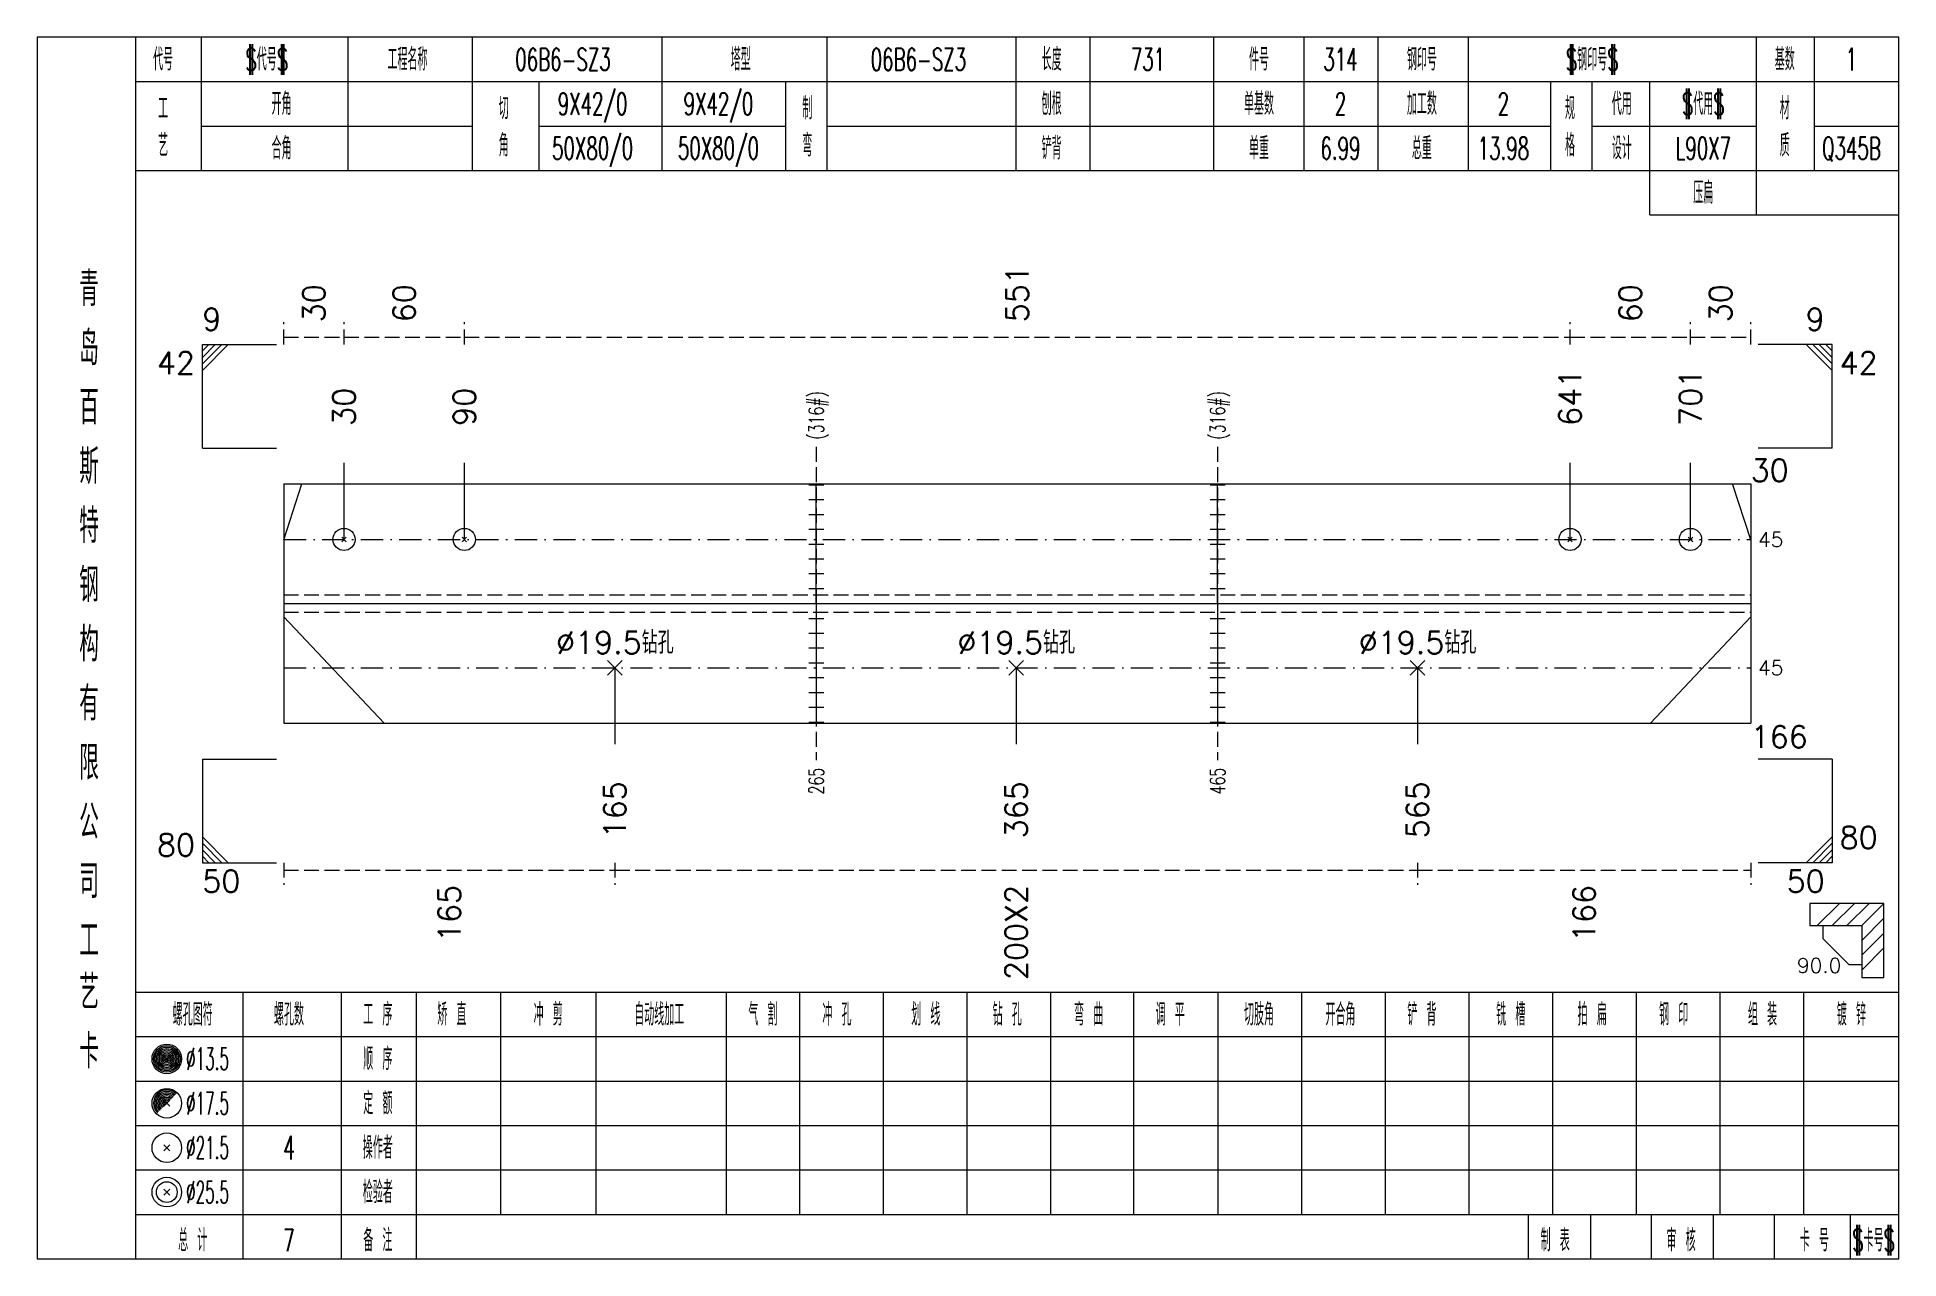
# Model space of a CAD drawing. Extents: x -533 to 8774, y 0 to 7979.
# Drawn here: x 1757 to 2008.4, y 6167.7 to 6332.7 of the extents above; entities that cross this region are included whole.
import ezdxf
from ezdxf.enums import TextEntityAlignment as Align

# ---------------------------------------------------------------- set-up
doc = ezdxf.new("R2010")
doc.units = 0
doc.header["$MEASUREMENT"] = 0
doc.linetypes.add('一点画线', pattern=[5.2, 3, -1, 0.2, -1])
doc.linetypes.add('虚线', pattern=[2.75, 2, -0.75])
doc.layers.get('0').update_dxf_attribs({"linetype": 'CONTINUOUS', "lineweight": 25})
for name, color, linetype, lineweight in [('1', 7, 'CONTINUOUS', 25), ('2', 7, 'CONTINUOUS', 25), ('4', 7, 'CONTINUOUS', 25), ('5', 7, 'CONTINUOUS', 25)]:
    doc.layers.add(name, color=color, linetype=linetype, lineweight=lineweight)
doc.styles.get("Standard").update_dxf_attribs({"font": 'simplex.shx', "width": 0.7, "height": 3, "bigfont": 'gbhzfs.shx'})

msp = doc.modelspace()

# ---------------------------------------------------------------- texts
at = {"color": 8, "linetype": 'Continuous', "lineweight": 9}
for s, p in [('551', (1889.35, 6294.24)), ('30', (1794.36, 6294.24)), ('60', (1806.56, 6294.24)), ('60', (1972.14, 6294.24)), ('30', (1984.34, 6294.24))]:
    msp.add_text(s, height=3, rotation=90, dxfattribs=at).set_placement(p, align=Align.MIDDLE_LEFT)
at = {"color": 7, "linetype": 'Continuous', "lineweight": 13}
for s, p in [('9', (1779.3, 6292.24)), ('80', (2000.4, 6222.24))]:
    msp.add_text(s, height=3, dxfattribs=at).set_placement(p, align=Align.BOTTOM_LEFT)
for s, p in [('9', (1998.4, 6292.24)), ('80', (1778.3, 6221.24))]:
    msp.add_text(s, height=3, dxfattribs=at).set_placement(p, align=Align.BOTTOM_RIGHT)
for s, p in [('42', (1778.3, 6290.24)), ('50', (1998.4, 6220.24))]:
    msp.add_text(s, height=3, dxfattribs=at).set_placement(p, align=Align.TOP_RIGHT)
for s, p in [('42', (2000.4, 6290.24)), ('50', (1779.3, 6220.24))]:
    msp.add_text(s, height=3, dxfattribs=at).set_placement(p, align=Align.TOP_LEFT)
for s, p in [('641', (1964.01, 6280.24)), ('701', (1980.27, 6280.24)), ('30', (1798.43, 6280.24)), ('90', (1814.69, 6280.24))]:
    msp.add_text(s, height=3, rotation=90, dxfattribs=at).set_placement(p, align=Align.MIDDLE_LEFT)
for s, height, p in [('30', 3, (1988.4, 6274.24)), ('45', 2, (1989.4, 6264.9)), ('45', 2, (1989.4, 6247.57))]:
    msp.add_text(s, height=height, dxfattribs=at).set_placement(p, align=Align.MIDDLE_LEFT)
at = {"color": 8, "linetype": 'Continuous', "lineweight": 9}
for s, p in [('165', (1812.66, 6218.24)), ('200X2', (1889.21, 6218.24)), ('166', (1965.91, 6218.24))]:
    msp.add_text(s, height=3, rotation=90, dxfattribs=at).set_placement(p, align=Align.MIDDLE_RIGHT)
at = {"layer": '1', "color": 7, "linetype": 'Continuous', "lineweight": 13}
for p in [(1835.01, 6248.57), (1889.21, 6248.57), (1943.41, 6248.57)]:
    msp.add_text('%%c19.5钻孔', height=3, dxfattribs=at).set_placement(p, align=Align.BOTTOM_CENTER)
msp.add_text('166', height=3, dxfattribs=at).set_placement((1988.4, 6238.24), align=Align.MIDDLE_LEFT)
for s, p in [('165', (1835.01, 6232.24)), ('365', (1889.21, 6232.24)), ('565', (1943.41, 6232.24))]:
    msp.add_text(s, height=3, rotation=90, dxfattribs=at).set_placement(p, align=Align.MIDDLE_RIGHT)
at = {"layer": '2', "color": 7, "linetype": 'Continuous', "lineweight": 13, "width": 0.7}
for p in [(1862.21, 6278.4), (1916.41, 6278.4)]:
    msp.add_text('(316#)', height=2, rotation=90, dxfattribs=at).set_placement(p, align=Align.MIDDLE_LEFT)
for s, p in [('265', (1862.21, 6234.07)), ('465', (1916.41, 6234.07))]:
    msp.add_text(s, height=2, rotation=90, dxfattribs=at).set_placement(p, align=Align.MIDDLE_RIGHT)
at = {"layer": '2', "color": 7, "linetype": 'Continuous', "lineweight": 13}
msp.add_text('90.0', height=2, dxfattribs=at).set_placement((2000.65, 6205.74), align=Align.BOTTOM_RIGHT)
at = {"layer": '4', "color": 1, "linetype": 'Continuous', "lineweight": 13}
for s, height, width, p in [('代号', 3, 0.6, (1774, 6329.74)), ('$代号$', 3, 0.6, (1788, 6329.74)), ('工程名称', 3, 0.6, (1807, 6329.74)), ('06B6-SZ3', 3, 0.6, (1828, 6329.74)), ('塔型', 3, 0.6, (1852, 6329.74)), ('06B6-SZ3', 3, 0.6, (1876, 6329.74)), ('长度', 3, 0.6, (1894, 6329.74)), ('731', 3, 0.6, (1907, 6329.74)), ('件号', 3, 0.6, (1922, 6329.74)), ('314', 3, 0.6, (1933, 6329.74)), ('钢印号', 3, 0.6, (1944, 6329.74)), ('$钢印号$', 3, 0.6, (1967, 6329.74)), ('基数', 3, 0.6, (1993, 6329.74)), ('1', 3, 0.6, (2002, 6329.74)), ('开角', 3, 0.6, (1790, 6323.74)), ('9X42/0', 3, 0.6, (1832, 6323.74)), ('9X42/0', 3, 0.6, (1849, 6323.74)), ('刨根', 3, 0.6, (1894, 6323.74)), ('单基数', 3, 0.6, (1922, 6323.74)), ('2', 3, 0.6, (1933, 6323.74)), ('加工数', 3, 0.6, (1944, 6323.74)), ('2', 3, 0.6, (1955, 6323.74)), ('代用', 3, 0.6, (1971, 6323.74)), ('$代用$', 3, 0.6, (1982, 6323.74)), ('工', 3, 0.6, (1774, 6323.14)), ('切', 3, 0.6, (1820, 6323.14)), ('制', 3, 0.6, (1861, 6323.14)), ('规', 3, 0.6, (1964, 6323.14)), ('材', 3, 0.6, (1993, 6323.14)), ('艺', 3, 0.6, (1774, 6318.14)), ('合角', 3, 0.6, (1790, 6317.74)), ('角', 3, 0.6, (1820, 6318.14)), ('50X80/0', 3, 0.6, (1832, 6317.74)), ('50X80/0', 3, 0.6, (1849, 6317.74)), ('弯', 3, 0.6, (1861, 6318.14)), ('铲背', 3, 0.6, (1894, 6317.74)), ('单重', 3, 0.6, (1922, 6317.74)), ('6.99', 3, 0.6, (1933, 6317.74)), ('总重', 3, 0.6, (1944, 6317.74)), ('13.98', 3, 0.6, (1955, 6317.74)), ('格', 3, 0.6, (1964, 6318.14)), ('设计', 3, 0.6, (1971, 6317.74)), ('L90X7', 3, 0.6, (1982, 6317.74)), ('质', 3, 0.6, (1993, 6318.14)), ('Q345B', 3, 0.6, (2002, 6317.74)), ('压扁', 3, 0.6, (1982, 6311.74)), ('青', 4.6, 0.8, (1764, 6298.74)), ('岛', 4.6, 0.8, (1764, 6290.74)), ('百', 4.6, 0.8, (1764, 6282.74)), ('斯', 4.6, 0.8, (1764, 6274.74)), ('特', 4.6, 0.8, (1764, 6266.74)), ('钢', 4.6, 0.8, (1764, 6258.74)), ('构', 4.6, 0.8, (1764, 6250.74)), ('有', 4.6, 0.8, (1764, 6242.74)), ('限', 4.6, 0.8, (1764, 6234.74)), ('公', 4.6, 0.8, (1764, 6226.74)), ('司', 4.6, 0.8, (1764, 6218.74)), ('工', 4.6, 0.8, (1764, 6210.74)), ('艺', 4.6, 0.8, (1764, 6203.74)), ('螺孔图符', 3, 0.6, (1778, 6200.74)), ('螺孔数', 3, 0.6, (1791, 6200.74)), ('工 序', 3, 0.6, (1803, 6200.74)), ('矫 直', 3, 0.6, (1813, 6200.74)), ('冲 剪', 3, 0.6, (1826, 6200.74)), ('自动线加工', 3, 0.6, (1841, 6200.74)), ('气 割', 3, 0.6, (1855, 6200.74)), ('冲 孔', 3, 0.6, (1865, 6200.74)), ('划 线', 3, 0.6, (1877, 6200.74)), ('钻 孔', 3, 0.6, (1888, 6200.74)), ('弯 曲', 3, 0.6, (1899, 6200.74)), ('调 平', 3, 0.6, (1910, 6200.74)), ('切肢角', 3, 0.6, (1922, 6200.74)), ('开合角', 3, 0.6, (1933, 6200.74)), ('铲 背', 3, 0.6, (1944, 6200.74)), ('铣 槽', 3, 0.6, (1956, 6200.74)), ('拍 扁', 3, 0.6, (1967, 6200.74)), ('钢 印', 3, 0.6, (1978, 6200.74)), ('组 装', 3, 0.6, (1990, 6200.74)), ('镀 锌', 3, 0.6, (2002, 6200.74)), ('卡', 4.6, 0.8, (1764, 6195.74)), ('%%C13.5', 3, 0.5, (1780, 6194.74)), ('顺 序', 3, 0.6, (1803, 6194.74)), ('%%C17.5', 3, 0.5, (1780, 6188.74)), ('定 额', 3, 0.6, (1803, 6188.74)), ('操作者', 3, 0.6, (1803, 6182.74)), ('%%C21.5', 3, 0.5, (1780, 6182.74)), ('4', 3.2, 0.6, (1791, 6182.74)), ('%%C25.5', 3, 0.5, (1780, 6176.74)), ('检验者', 3, 0.6, (1803, 6176.74)), ('总 计', 3, 0.6, (1778, 6170.24)), ('备 注', 3, 0.6, (1803, 6170.24)), ('制 表', 3, 0.6, (1962, 6170.24)), ('审 核', 3, 0.6, (1979, 6170.24)), ('卡 号', 3, 0.6, (1997, 6170.24)), ('$卡号$', 3, 0.6, (2005, 6170.24)), ('7', 3, 0.6, (1791, 6170.24))]:
    msp.add_text(s, height=height, dxfattribs=dict(at, width=width)).set_placement(p, align=Align.MIDDLE_CENTER)

# ---------------------------------------------------------------- blocks, each defined once
blk = doc.blocks.new('孔21.5')
at = {"layer": '5', "color": 7, "linetype": 'Continuous', "lineweight": 13}
for p, q in [((-0.2, -0.2), (0.2, 0.2)), ((0.2, -0.2), (-0.2, 0.2))]:
    blk.add_line(p, q, dxfattribs=at)
blk.add_circle((0, 0), 1, dxfattribs=at)

# ---------------------------------------------------------------- linework, layer by layer
at = {"color": 8, "linetype": '虚线', "lineweight": 9}
for p, q in [((1790.3, 6291.24), (1790.3, 6294.24)), ((1798.43, 6291.24), (1798.43, 6294.24)), ((1798.43, 6291.24), (1798.43, 6294.24)), ((1814.69, 6291.24), (1814.69, 6294.24)), ((1814.69, 6291.24), (1814.69, 6294.24)), ((1964.01, 6291.24), (1964.01, 6294.24)), ((1964.01, 6291.24), (1964.01, 6294.24)), ((1980.27, 6291.24), (1980.27, 6294.24)), ((1980.27, 6291.24), (1980.27, 6294.24)), ((1988.4, 6291.24), (1988.4, 6294.24)), ((1790.3, 6292.24), (1798.43, 6292.24)), ((1798.43, 6292.24), (1814.69, 6292.24)), ((1814.69, 6292.24), (1964.01, 6292.24)), ((1964.01, 6292.24), (1980.27, 6292.24)), ((1980.27, 6292.24), (1988.4, 6292.24)), ((1790.3, 6221.24), (1790.3, 6218.24)), ((1790.3, 6220.24), (1835.01, 6220.24)), ((1835.01, 6221.24), (1835.01, 6218.24)), ((1835.01, 6221.24), (1835.01, 6218.24)), ((1835.01, 6220.24), (1943.41, 6220.24)), ((1943.41, 6221.24), (1943.41, 6218.24)), ((1943.41, 6221.24), (1943.41, 6218.24)), ((1943.41, 6220.24), (1988.4, 6220.24)), ((1988.4, 6221.24), (1988.4, 6218.24))]:
    msp.add_line(p, q, dxfattribs=at)
at = {"color": 7, "linetype": 'Continuous', "lineweight": 13}
for p, q in [((1779.3, 6291.24), (1789.3, 6291.24)), ((1779.3, 6277.24), (1779.3, 6291.24)), ((1780.17, 6291.24), (1779.3, 6290.36)), ((1781.05, 6291.24), (1779.3, 6289.49)), ((1781.92, 6291.24), (1779.3, 6288.61)), ((1782.8, 6291.24), (1779.3, 6287.74)), ((1999.4, 6291.24), (1989.4, 6291.24)), ((1995.9, 6291.24), (1999.4, 6287.74)), ((1996.78, 6291.24), (1999.4, 6288.61)), ((1997.65, 6291.24), (1999.4, 6289.49)), ((1998.53, 6291.24), (1999.4, 6290.36)), ((1999.4, 6277.24), (1999.4, 6291.24)), ((1779.3, 6277.24), (1789.3, 6277.24)), ((1798.43, 6264.9), (1798.43, 6275.24)), ((1814.69, 6264.9), (1814.69, 6275.24)), ((1964.01, 6264.9), (1964.01, 6275.24)), ((1980.27, 6264.9), (1980.27, 6275.24)), ((1999.4, 6277.24), (1989.4, 6277.24)), ((1790.3, 6264.86), (1792.74, 6272.4)), ((1988.4, 6264.86), (1985.96, 6272.4)), ((1790.3, 6254.44), (1803.85, 6240.07)), ((1988.4, 6254.44), (1974.85, 6240.07)), ((1835.01, 6247.57), (1835.01, 6237.24)), ((1889.21, 6247.57), (1889.21, 6237.24)), ((1943.41, 6247.57), (1943.41, 6237.24)), ((1779.3, 6235.24), (1789.3, 6235.24)), ((1779.3, 6235.24), (1779.3, 6221.24)), ((1999.4, 6235.24), (1989.4, 6235.24)), ((1999.4, 6235.24), (1999.4, 6221.24)), ((1782.8, 6221.24), (1779.3, 6224.74)), ((1995.9, 6221.24), (1999.4, 6224.74)), ((1781.92, 6221.24), (1779.3, 6223.86)), ((1781.05, 6221.24), (1779.3, 6222.99)), ((1996.78, 6221.24), (1999.4, 6223.86)), ((1997.65, 6221.24), (1999.4, 6222.99)), ((1780.17, 6221.24), (1779.3, 6222.11)), ((1779.3, 6221.24), (1789.3, 6221.24)), ((1999.4, 6221.24), (1989.4, 6221.24)), ((1998.53, 6221.24), (1999.4, 6222.11))]:
    msp.add_line(p, q, dxfattribs=at)
at = {"color": 7, "linetype": 'Continuous', "lineweight": 18}
for p, q in [((1790.3, 6272.4), (1790.3, 6240.07)), ((1790.3, 6272.4), (1988.4, 6272.4)), ((1988.4, 6272.4), (1988.4, 6240.07)), ((1790.3, 6256.24), (1988.4, 6256.24))]:
    msp.add_line(p, q, dxfattribs=at)
at = {"color": 3, "linetype": '一点画线', "lineweight": 13}
for p, q in [((1790.3, 6264.9), (1988.4, 6264.9)), ((1790.3, 6247.57), (1988.4, 6247.57))]:
    msp.add_line(p, q, dxfattribs=at)
at = {"color": 1, "linetype": '虚线', "lineweight": 18}
for p, q in [((1790.3, 6257.4), (1988.4, 6257.4)), ((1790.3, 6255.07), (1988.4, 6255.07))]:
    msp.add_line(p, q, dxfattribs=at)
at = {"layer": '1', "color": 7, "linetype": 'Continuous', "lineweight": 13}
for p, q in [((1834.01, 6246.57), (1836.01, 6248.57)), ((1834.01, 6248.57), (1836.01, 6246.57)), ((1888.21, 6246.57), (1890.21, 6248.57)), ((1888.21, 6248.57), (1890.21, 6246.57)), ((1942.41, 6246.57), (1944.41, 6248.57)), ((1942.41, 6248.57), (1944.41, 6246.57))]:
    msp.add_line(p, q, dxfattribs=at)
at = {"layer": '1', "color": 7, "linetype": 'Continuous', "lineweight": 18}
msp.add_line((1790.3, 6240.07), (1988.4, 6240.07), dxfattribs=at)
at = {"layer": '2', "color": 216, "linetype": '虚线', "lineweight": 13}
for p, q in [((1862.21, 6277.4), (1862.21, 6235.07)), ((1916.41, 6277.4), (1916.41, 6235.07))]:
    msp.add_line(p, q, dxfattribs=at)
at = {"layer": '2', "color": 7, "linetype": 'Continuous', "lineweight": 13}
for p, q in [((1863.21, 6272.24), (1861.21, 6272.24)), ((1863.21, 6270.24), (1861.21, 6270.24)), ((1862.21, 6256.24), (1862.21, 6272.4)), ((1917.41, 6272.24), (1915.41, 6272.24)), ((1917.41, 6270.24), (1915.41, 6270.24)), ((1916.41, 6256.24), (1916.41, 6272.4)), ((1863.21, 6268.24), (1861.21, 6268.24)), ((1917.41, 6268.24), (1915.41, 6268.24)), ((1863.21, 6266.24), (1861.21, 6266.24)), ((1917.41, 6266.24), (1915.41, 6266.24)), ((1863.21, 6264.24), (1861.21, 6264.24)), ((1917.41, 6264.24), (1915.41, 6264.24)), ((1863.21, 6262.24), (1861.21, 6262.24)), ((1863.21, 6260.24), (1861.21, 6260.24)), ((1917.41, 6262.24), (1915.41, 6262.24)), ((1917.41, 6260.24), (1915.41, 6260.24)), ((1863.21, 6258.24), (1861.21, 6258.24)), ((1917.41, 6258.24), (1915.41, 6258.24)), ((1862.21, 6256.24), (1862.21, 6240.07)), ((1916.41, 6256.24), (1916.41, 6240.07)), ((1861.21, 6254.24), (1863.21, 6254.24)), ((1915.41, 6254.24), (1917.41, 6254.24)), ((1861.21, 6252.24), (1863.21, 6252.24)), ((1861.21, 6250.24), (1863.21, 6250.24)), ((1915.41, 6252.24), (1917.41, 6252.24)), ((1915.41, 6250.24), (1917.41, 6250.24)), ((1861.21, 6248.24), (1863.21, 6248.24)), ((1915.41, 6248.24), (1917.41, 6248.24)), ((1861.21, 6246.24), (1863.21, 6246.24)), ((1915.41, 6246.24), (1917.41, 6246.24)), ((1861.21, 6244.24), (1863.21, 6244.24)), ((1915.41, 6244.24), (1917.41, 6244.24)), ((1861.21, 6242.24), (1863.21, 6242.24)), ((1861.21, 6240.24), (1863.21, 6240.24)), ((1915.41, 6242.24), (1917.41, 6242.24)), ((1915.41, 6240.24), (1917.41, 6240.24)), ((2006.4, 6215.74), (1996.4, 6215.74)), ((1996.4, 6215.74), (1996.4, 6212.74)), ((1997.4, 6212.74), (2000.4, 6215.74)), ((1999.4, 6212.74), (2002.4, 6215.74)), ((2001.4, 6212.74), (2004.4, 6215.74)), ((2003.4, 6212.74), (2006.4, 6215.74)), ((2006.4, 6205.74), (2006.4, 6215.74)), ((1996.4, 6212.74), (2003.4, 6212.74)), ((1998.15, 6212.74), (1998.15, 6210.99)), ((2003.4, 6210.74), (2006.4, 6213.74)), ((2003.4, 6212.74), (2003.4, 6205.74)), ((2001.65, 6207.49), (1998.15, 6210.99)), ((2003.4, 6208.74), (2006.4, 6211.74)), ((2003.4, 6206.74), (2006.4, 6209.74)), ((2001.65, 6207.49), (2003.4, 6207.49)), ((2003.4, 6205.74), (2006.4, 6205.74))]:
    msp.add_line(p, q, dxfattribs=at)
at = {"layer": '4', "color": 1, "linetype": 'Continuous', "lineweight": 18}
for p, q in [((1770.3, 6167.74), (1770.3, 6332.74)), ((1779.2, 6314.74), (1779.2, 6332.74)), ((1799, 6314.74), (1799, 6332.74)), ((1815.8, 6314.74), (1815.8, 6332.74)), ((1841.4, 6314.74), (1841.4, 6332.74)), ((1863.7, 6314.74), (1863.7, 6332.74)), ((1889.2, 6314.74), (1889.2, 6332.74)), ((1899.2, 6314.74), (1899.2, 6332.74)), ((1915.9, 6314.74), (1915.9, 6332.74)), ((1928.1, 6314.74), (1928.1, 6332.74)), ((1938.1, 6314.74), (1938.1, 6332.74)), ((1950.3, 6314.74), (1950.3, 6332.74)), ((1989.2, 6308.74), (1989.2, 6332.74)), ((1997, 6314.74), (1997, 6332.74)), ((1770.3, 6326.74), (2008.4, 6326.74)), ((1824.8, 6314.74), (1824.8, 6326.74)), ((1858.1, 6314.74), (1858.1, 6326.74)), ((1961.4, 6314.74), (1961.4, 6326.74)), ((1967, 6314.74), (1967, 6326.74)), ((1974.8, 6308.74), (1974.8, 6326.74)), ((1779.2, 6320.74), (1815.8, 6320.74)), ((1824.8, 6320.74), (1858.1, 6320.74)), ((1863.7, 6320.74), (1961.4, 6320.74)), ((1967, 6320.74), (1989.2, 6320.74)), ((1997, 6320.74), (2008.4, 6320.74)), ((1770.3, 6314.74), (2008.4, 6314.74)), ((1974.8, 6308.74), (2008.4, 6308.74)), ((1770.3, 6203.74), (2008.4, 6203.74)), ((1784.8, 6167.74), (1784.8, 6203.74)), ((1798.1, 6167.74), (1798.1, 6203.74)), ((1808.2, 6167.74), (1808.2, 6203.74)), ((1819.6, 6173.74), (1819.6, 6203.74)), ((1832.5, 6173.74), (1832.5, 6203.74)), ((1850.1, 6173.74), (1850.1, 6203.74)), ((1860, 6173.74), (1860, 6203.74)), ((1871.3, 6173.74), (1871.3, 6203.74)), ((1882.6, 6173.74), (1882.6, 6203.74)), ((1893.9, 6173.74), (1893.9, 6203.74)), ((1905.1, 6173.74), (1905.1, 6203.74)), ((1916.5, 6173.74), (1916.5, 6203.74)), ((1927.8, 6173.74), (1927.8, 6203.74)), ((1939.1, 6173.74), (1939.1, 6203.74)), ((1950.4, 6173.74), (1950.4, 6203.74)), ((1961.7, 6173.74), (1961.7, 6203.74)), ((1973, 6173.74), (1973, 6203.74)), ((1984.3, 6173.74), (1984.3, 6203.74)), ((1995.6, 6173.74), (1995.6, 6203.74)), ((1770.3, 6197.74), (2008.4, 6197.74)), ((1770.3, 6191.74), (2008.4, 6191.74)), ((1770.3, 6185.74), (2008.4, 6185.74)), ((1770.3, 6179.74), (2008.4, 6179.74)), ((1770.3, 6173.74), (2008.4, 6173.74)), ((1958.4, 6167.74), (1958.4, 6173.74)), ((1966.8, 6167.74), (1966.8, 6173.74)), ((1975, 6167.74), (1975, 6173.74)), ((1983.4, 6167.74), (1983.4, 6173.74)), ((1991.6, 6167.74), (1991.6, 6173.74)), ((2001.9, 6167.74), (2001.9, 6173.74))]:
    msp.add_line(p, q, dxfattribs=at)
at = {"layer": '4', "color": 7, "linetype": 'Continuous', "lineweight": 13}
for p, q in [((1774.3, 6194.54), (1774.7, 6194.94)), ((1774.7, 6194.54), (1774.3, 6194.94)), ((1774.1, 6182.34), (1774.9, 6183.14)), ((1774.9, 6182.34), (1774.1, 6183.14)), ((1774.1, 6176.34), (1774.9, 6177.14)), ((1774.9, 6176.34), (1774.1, 6177.14))]:
    msp.add_line(p, q, dxfattribs=at)
at = {"layer": '4', "color": 7, "linetype": 'Continuous', "lineweight": 0}
for p, q in [((1774.1, 6188.34), (1774.9, 6189.14)), ((1774.1, 6189.14), (1774.9, 6188.34))]:
    msp.add_line(p, q, dxfattribs=at)
at = {"layer": '4', "color": 4, "linetype": 'Continuous', "lineweight": 18}
msp.add_lwpolyline([(1757, 6332.74), (1757, 6167.74), (2008.4, 6167.74), (2008.4, 6332.74)], close=True, dxfattribs=at)
at = {"layer": '4', "color": 7, "linetype": 'Continuous', "lineweight": 13}
for centre, radius in [((1774.5, 6194.74), 2), ((1774.5, 6194.74), 1.8), ((1774.5, 6194.74), 1.6), ((1774.5, 6194.74), 1.4), ((1774.5, 6194.74), 1.2), ((1774.5, 6194.74), 1), ((1774.5, 6194.74), 0.8), ((1774.5, 6194.74), 0.6), ((1774.5, 6194.74), 0.4), ((1774.5, 6194.74), 0.2), ((1774.5, 6188.74), 2), ((1774.5, 6182.74), 2), ((1774.5, 6176.74), 2), ((1774.5, 6176.74), 1.4)]:
    msp.add_circle(centre, radius, dxfattribs=at)
for radius in [1.8, 1.6, 1.4, 1.2, 1, 0.8, 0.6, 0.4, 0.2]:
    msp.add_arc((1774.5, 6188.74), radius, 45, 225, dxfattribs=at)

# ---------------------------------------------------------------- block references
at = {"color": 7, "linetype": 'Continuous', "lineweight": 13, "xscale": 1.5, "yscale": 1.5, "zscale": 1.5}
for p in [(1798.43, 6264.9), (1814.69, 6264.9), (1964.01, 6264.9), (1980.27, 6264.9)]:
    msp.add_blockref('孔21.5', p, dxfattribs=at)

msp.set_redraw_order([(e.dxf.handle, doc.entitydb.next_handle()) for e in msp.query("TEXT MTEXT ATTDEF DIMENSION ARC_DIMENSION")])  # texts and dimensions are drawn at this point

doc.saveas('drawing.dxf')
